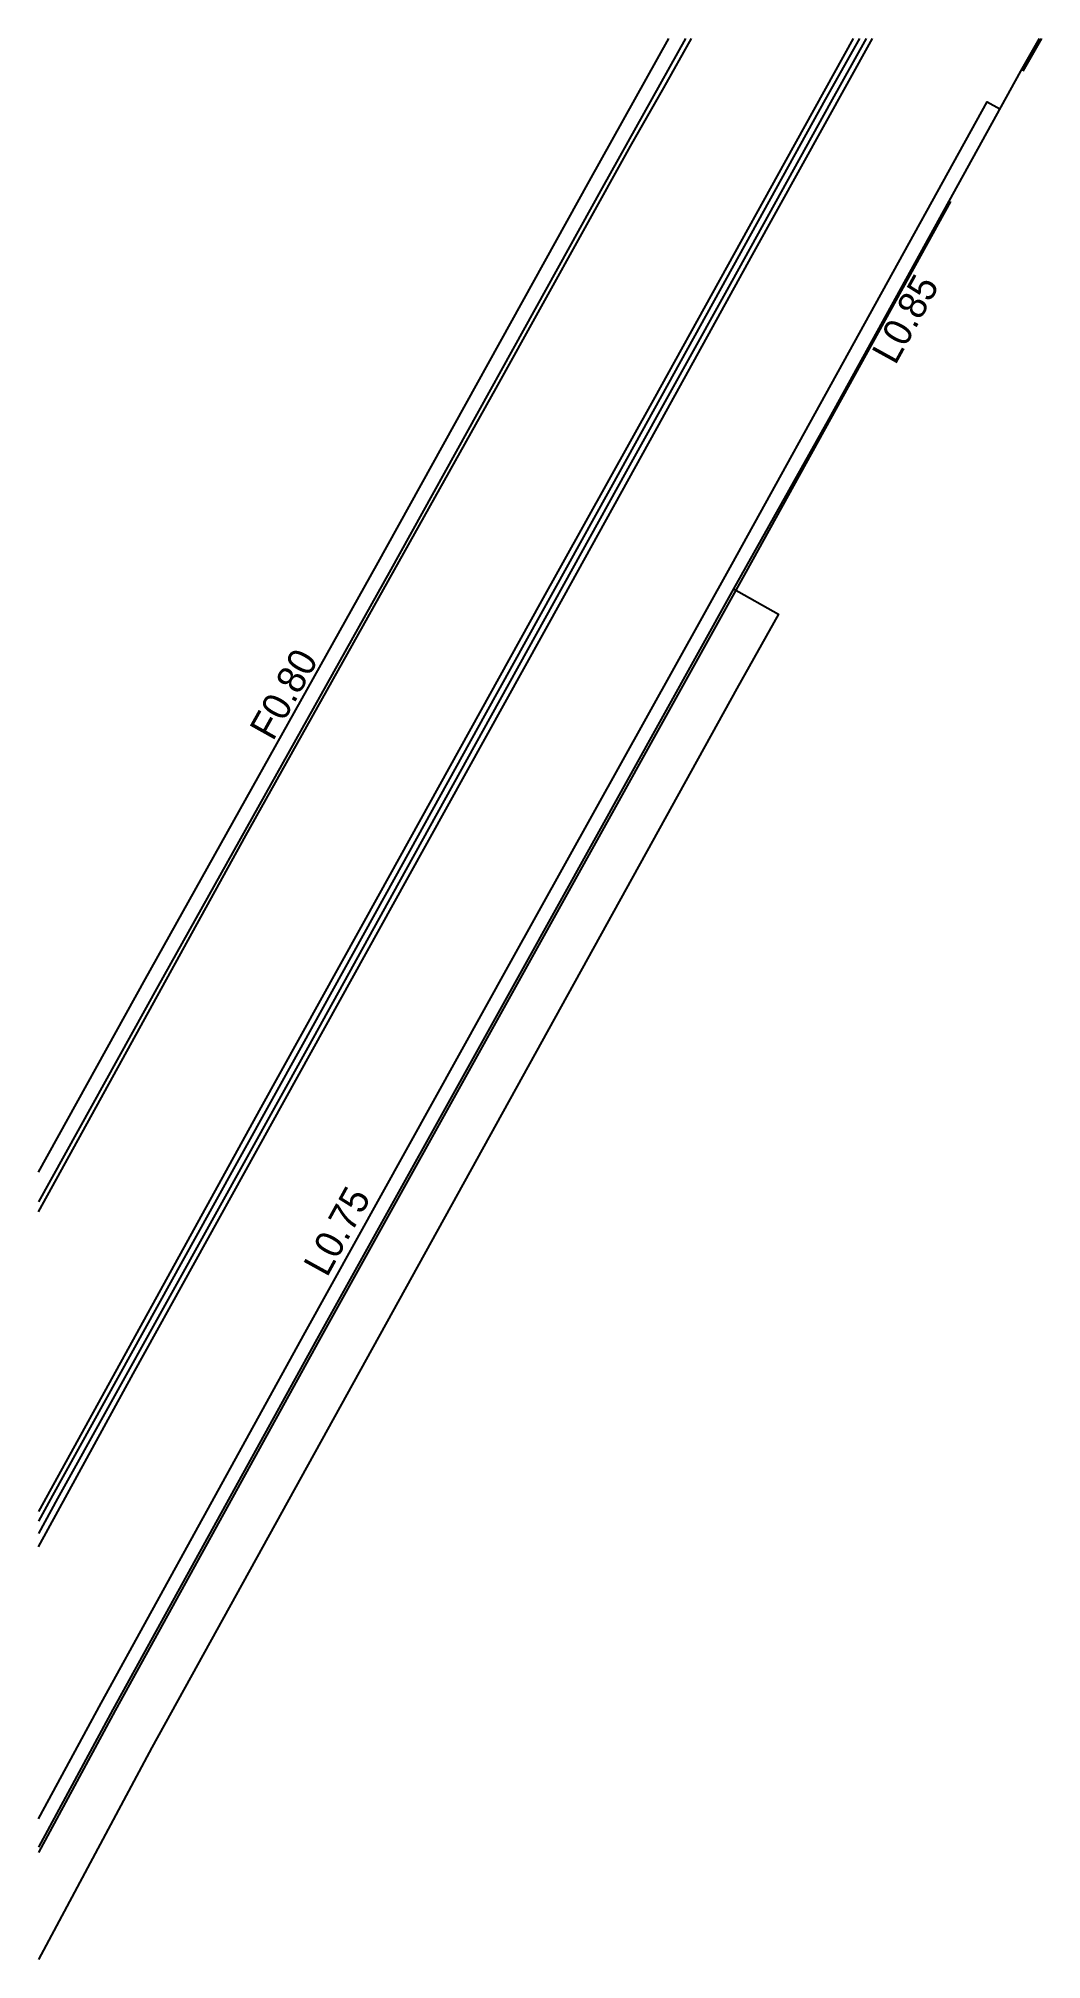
# Model space of a CAD drawing. Header units: metres. Extents: x 4000 to 4800, y -103200 to -102000.
# Drawn here: x 4000 to 4057, y -102709.2 to -102600 of the extents above; entities that cross this region are included whole.
import ezdxf

# ---------------------------------------------------------------- set-up
doc = ezdxf.new("R2010")
doc.units = ezdxf.units.M
doc.header["$LTSCALE"] = 2.5
for name, color, linetype in [('側溝・桝', 7, 'Continuous'), ('歩道・分離帯・安全施設', 7, 'Continuous'), ('道路', 7, 'Continuous')]:
    doc.layers.add(name, color=color, linetype=linetype)
doc.styles.get("Standard").update_dxf_attribs({"font": ''})
doc.styles.get('Standard').set_extended_font_data('@MS PGothic')

msp = doc.modelspace()

# ---------------------------------------------------------------- texts
at = {"layer": '側溝・桝'}
for s, rotation, p in [('L0.85', 61.1226, (4048.7, -102618.61)), ('F0.80', 60.7947, (4013.33, -102639.98)), ('L0.75', 61.1455, (4016.4, -102670.45))]:
    msp.add_text(s, height=1.6, rotation=rotation, dxfattribs=at).set_placement(p)

# ---------------------------------------------------------------- linework, layer by layer
at = {"layer": '側溝・桝'}
for points in [[(4036.78, -102600), (4032.03, -102608.5), (4019.94, -102630.36), (4006.81, -102653.84), (4000, -102666.12)], [(4000, -102701.18), (4003.56, -102694.6), (4015.16, -102673.54), (4026.78, -102652.61), (4039.41, -102629.89), (4053.92, -102603.6), (4054.64, -102604)]]:
    msp.add_lwpolyline(points, dxfattribs=at)
at = {"layer": '歩道・分離帯・安全施設'}
for points in [[(4047.05, -102600), (4045.02, -102603.64), (4039.4, -102613.8), (4033.41, -102624.62), (4025.73, -102638.47), (4020.49, -102647.97), (4015.31, -102657.35), (4010.05, -102666.83), (4001.09, -102682.97), (4000, -102684.97)], [(4046.66, -102600), (4044.72, -102603.48), (4039.11, -102613.63), (4033.11, -102624.45), (4025.44, -102638.31), (4020.2, -102647.8), (4015.01, -102657.18), (4009.75, -102666.67), (4000.8, -102682.81), (4000, -102684.27)], [(4000, -102666.68), (4011.79, -102645.3), (4026.02, -102619.87), (4033.65, -102606.13), (4035.54, -102602.8), (4037.11, -102600)], [(4046.31, -102600), (4042.48, -102606.91), (4034.94, -102620.56), (4028.49, -102632.14), (4019.39, -102648.6), (4012.64, -102660.76), (4000, -102683.72)], [(4000, -102685.72), (4005.39, -102675.88), (4012.4, -102663.24), (4021.03, -102647.65), (4029.81, -102631.82), (4035.16, -102622.13), (4040.59, -102612.3), (4047.41, -102600)], [(4057.01, -102600), (4055.94, -102601.86)], [(4051.84, -102609.26), (4040.2, -102630.33), (4027.58, -102653.05), (4015.96, -102673.98), (4004.36, -102695.03), (4000, -102703.09)], [(4039.5, -102631.27), (4027.45, -102652.98), (4015.83, -102673.91), (4004.23, -102694.97), (4000, -102702.79)], [(4039.5, -102631.27), (4027.45, -102652.98), (4015.83, -102673.91), (4004.23, -102694.97), (4000, -102702.79)]]:
    msp.add_lwpolyline(points, dxfattribs=at)
at = {"layer": '道路'}
for points in [[(4056.88, -102600), (4055.82, -102601.87), (4044.93, -102621.61), (4039.5, -102631.27), (4042.06, -102632.72), (4039.69, -102636.95), (4006.44, -102697.12), (4000, -102709.18)], [(4000, -102664.42), (4006.09, -102653.44), (4019.22, -102629.96), (4031.31, -102608.1), (4035.83, -102600)]]:
    msp.add_lwpolyline(points, dxfattribs=at)

msp.set_redraw_order([(e.dxf.handle, doc.entitydb.next_handle()) for e in msp.query("TEXT MTEXT ATTDEF DIMENSION ARC_DIMENSION")])  # texts and dimensions are drawn at this point

doc.saveas('drawing.dxf')
